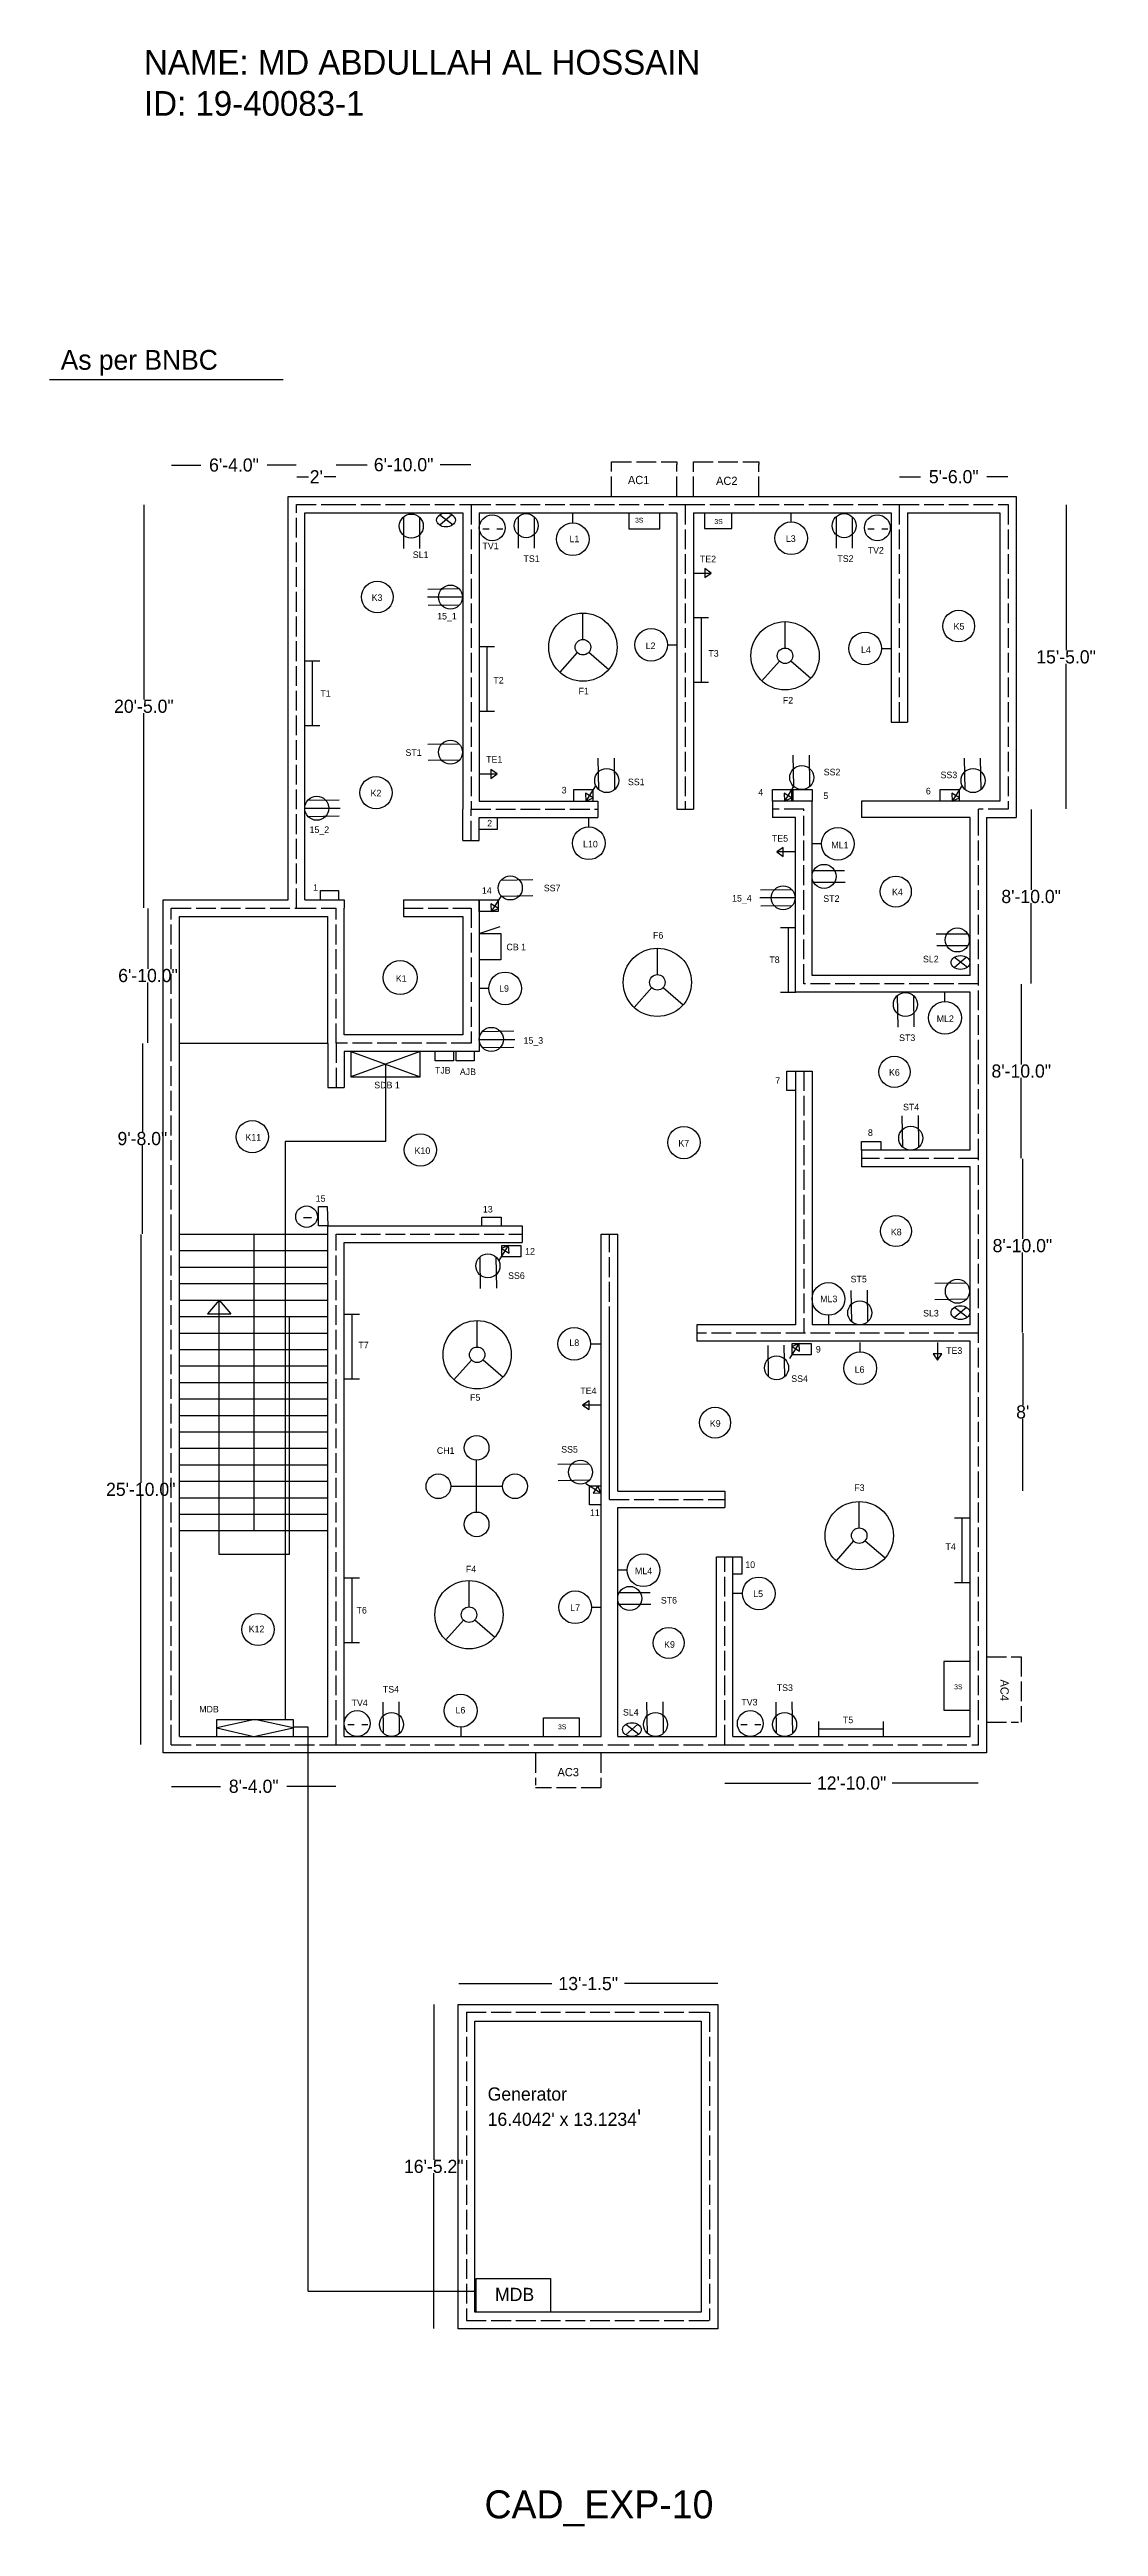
# Model space of a CAD drawing. Header units: inches. Extents: x 833 to 7247, y -1374 to 1597.
# Drawn here: x 5433 to 6070, y 93 to 1597 of the extents above; entities that cross this region are included whole.
import ezdxf

# ---------------------------------------------------------------- set-up
doc = ezdxf.new("R2010")
doc.units = ezdxf.units.IN
doc.header["$MEASUREMENT"] = 0
doc.linetypes.add('ACAD_ISO02W100', pattern=[15, 12, -3])
doc.dimstyles.get("Standard").update_dxf_attribs({"dimtxt": 8, "dimasz": 0.18, "dimexe": 0.18, "dimexo": 0.0625, "dimgap": 0.09, "dimtad": 0, "dimtih": 1, "dimtoh": 1, "dimdec": 1, "dimzin": 0, "dimdsep": 46, "dimlunit": 3, "dimtxsty": 'Standard', "dimcen": 0.09, "dimse1": 1, "dimse2": 1, "dimadec": 0, "dimazin": 0, "dimtfac": 1, "dimtdec": 1, "dimtofl": 0, "dimtmove": 0, "dimatfit": 3, "dimfxl": 1, "dimtolj": 1, "dimtzin": 0, "dimarcsym": 0})

msp = doc.modelspace()

# ---------------------------------------------------------------- texts
at = {"attachment_point": 1}
for s, insert, char_height, width in [('NAME: MD ABDULLAH AL HOSSAIN\\PID: 19-40083-1', (5490.69, 1596.8), 15, 405.9067), ('As per BNBC', (5440.09, 1414.6), 12, 254.9888), ('AC1', (5784.5, 1338.14), 5, 32.7359), ('AC2', (5838.02, 1337.62), 5, 32.7359), ('TV1', (5696.17, 1297.64), 4, 25.2871), ('L1', (5749.04, 1301.87), 4, 9.8), ('L3', (5880.41, 1302.06), 4, 9.8), ('TV2', (5930.06, 1294.97), 4, 25.2871), ('SL1', (5653.87, 1292.26), 4, 21.8938), ('TS1', (5721.1, 1289.88), 4, 9.8), ('TE2', (5828.2, 1289.69), 4, 9.8), ('TS2', (5911.66, 1289.91), 4, 9.8), ('K3', (5628.91, 1266.22), 4, 4.258), ('15_1', (5668.68, 1254.94), 4, 20.4249), ('K5', (5982.23, 1248.76), 4, 4.258), ('L2', (5795.27, 1236.96), 4, 9.8), ('L4', (5926.04, 1234.55), 4, 9.8), ('T3', (5833.35, 1232.34), 4, 9.8), ('T1', (5597.77, 1207.99), 4, 14.43), ('T2', (5702.81, 1216.06), 4, 9.8), ('F1', (5754.54, 1209.45), 4, 9.8), ('F2', (5878.57, 1203.9), 4, 9.8), ('ST1', (5649.45, 1172.15), 4, 11.2976), ('TE1', (5698.4, 1168.01), 4, 9.8), ('SS2', (5903.38, 1160.29), 4, 9.8), ('SS3', (5974.29, 1158.56), 4, 9.8), ('K2', (5628.27, 1147.51), 4, 7.215), ('3', (5744.27, 1149.31), 4, 2.8), ('SS1', (5784.5, 1154.33), 4, 9.8), ('4', (5863.6, 1147.97), 4, 2.8), ('5', (5903.13, 1145.91), 4, 2.8), ('6', (5965.4, 1148.76), 4, 2.8), ('2\\P', (5699.06, 1129.26), 4, 2.8), ('15_2', (5591.2, 1125.29), 4, 14.43), ('L10', (5757.28, 1116.54), 4, 9.8), ('TE5', (5871.93, 1120.03), 4, 9.8), ('ML1', (5908, 1115.93), 4, 9.8), ('1', (5593.38, 1090.18), 4, 6.4686), ('14', (5695.86, 1088.36), 4, 2.8), ('SS7', (5733.42, 1089.87), 4, 9.8), ('15_4', (5847.74, 1083.65), 4, 20.4249), ('ST2', (5903.12, 1083.47), 4, 11.2976), ('K4', (5944.85, 1087.51), 4, 4.258), ('CB 1', (5710.75, 1054.05), 4, 14.8935), ('F6', (5799.74, 1061.15), 4, 9.8), ('T8', (5870.37, 1046.33), 4, 9.8), ('SL2', (5963.62, 1046.72), 4, 21.8938), ('K1', (5643.59, 1034.93), 4, 7.215), ('L9', (5706.29, 1028.88), 4, 9.8), ('ML2', (5971.98, 1010.54), 4, 9.8), ('15_3', (5721.11, 997.32), 4, 20.4249), ('ST3', (5949.15, 998.96), 4, 11.2976), ('TJB', (5667.35, 979.21), 4, 10.268), ('AJB', (5682.45, 978.3), 4, 10.268), ('K6', (5943, 977.91), 4, 4.258), ('SDB 1', (5630.51, 970.23), 4, 32.314), ('7', (5873.96, 972.99), 4, 2.8), ('ST4', (5951.52, 956.87), 4, 11.2976), ('K11', (5552.29, 938.53), 4, 9.8), ('K7', (5815.15, 934.92), 4, 9.8), ('8', (5930.21, 941.32), 4, 2.8), ('K10', (5654.97, 930.38), 4, 9.8), ('15', (5594.91, 901.34), 4, 30.4874), ('13', (5696.46, 894.85), 4, 30.4874), ('K8', (5944.14, 881.01), 4, 9.8), ('12', (5722.09, 869.28), 4, 30.4874), ('SS6', (5711.73, 854.53), 4, 9.8), ('ST5', (5919.73, 852.41), 4, 11.2976), ('ML3', (5901.22, 840.39), 4, 9.8), ('SL3', (5963.71, 831.71), 4, 21.8938), ('T7', (5620.84, 812.35), 4, 9.8), ('L8', (5748.95, 813.77), 4, 9.8), ('9', (5898.58, 809.81), 4, 11.2976), ('L6', (5922.13, 797.52), 4, 9.8), ('TE3', (5977.67, 809.03), 4, 9.8), ('TE4', (5755.58, 784.59), 4, 9.8), ('SS4', (5883.66, 791.97), 4, 9.8), ('F5', (5688.65, 780.54), 4, 7), ('K9', (5834.24, 764.74), 4, 9.8), ('CH1', (5668.49, 748.3), 4, 30.0337), ('SS5', (5743.99, 749.03), 4, 9.8), ('F3', (5921.91, 725.75), 4, 9.8), ('11', (5761.47, 710.62), 4, 30.4874), ('10', (5855.75, 678.98), 4, 11.2976), ('T4', (5977.3, 689.99), 4, 9.8), ('F4', (5686.12, 676.32), 4, 9.8), ('ML4', (5788.8, 675.24), 4, 9.8), ('T6', (5619.75, 651.31), 4, 9.8), ('L7', (5749.45, 652.87), 4, 9.8), ('ST6', (5804.46, 657.38), 4, 11.2976), ('L5', (5860.57, 661.33), 4, 9.8), ('K12', (5554.24, 639.97), 4, 30.4874), ('K9', (5806.47, 630.54), 4, 9.8), ('TS4', (5635.71, 603.37), 4, 9.8), ('TS3', (5874.85, 604.31), 4, 11.2976), ('MDB', (5524.21, 591.28), 4, 30.4874), ('TV4', (5616.71, 595.11), 4, 9.8), ('L6', (5679.83, 590.66), 4, 9.8), ('SL4', (5781.49, 589.39), 4, 11.2976), ('TV3', (5853.37, 595.52), 4, 11.2976), ('T5', (5915.03, 584.75), 4, 9.8), ('AC3', (5741.74, 553.53), 5, 32.1863), ("{\\H0.8x;Generator\\P16.4042' x 13.1234}'", (5699.32, 359.58), 10, 793.4022), ('MDB', (5703.8, 237.9), 8, 793.4022), ('CAD_EXP-10', (5697.42, 114.91), 17, 258.6631)]:
    msp.add_mtext(s, dxfattribs=dict(at, insert=insert, char_height=char_height, width=width))
at = {"color": 3, "char_height": 3, "width": 11.9887, "attachment_point": 1}
for insert in [(5788.83, 1312.72), (5836.99, 1311.93), (5982.56, 604.35), (5742.08, 580.05)]:
    msp.add_mtext('{\\C256;3S}', dxfattribs=dict(at, insert=insert))
at = {"insert": (6015.67, 607.28), "char_height": 5, "width": 32.1863, "attachment_point": 1, "rotation": 270}
msp.add_mtext('AC4', dxfattribs=at)

# ---------------------------------------------------------------- blocks, each defined once
blk = doc.blocks.new('*D57')
at = {"color": 0, "lineweight": -2}
for p, q in [((5681.8, 422.6), (5738.3, 422.6)), ((5839, 422.6), (5782.5, 422.6))]:
    blk.add_line(p, q, dxfattribs=at)
at = {"color": 0}
for points in [[(5681.8, 422.6), (5681.8, 422.6), (5681.6, 422.6)], [(5839, 422.6), (5839, 422.6), (5839.2, 422.6)]]:
    blk.add_solid(points, dxfattribs=at)
at = {"layer": 'Defpoints', "color": 0}
for p in [(5839.2, 422.6), (5681.6, 410.2), (5839.2, 410.2)]:
    blk.add_point(p, dxfattribs=at)
at = {"color": 0, "insert": (5760.4, 422.6), "char_height": 8, "attachment_point": 5}
blk.add_mtext('\\A1;13\'-1.5"', dxfattribs=at)
blk = doc.blocks.new('*D58')
at = {"color": 0, "lineweight": -2}
for p, q in [((5666.6, 410), (5666.6, 315.7)), ((5666.6, 213.2), (5666.6, 307.5))]:
    blk.add_line(p, q, dxfattribs=at)
at = {"color": 0}
for points in [[(5666.6, 410), (5666.6, 410), (5666.6, 410.2)], [(5666.6, 213.2), (5666.6, 213.2), (5666.6, 213)]]:
    blk.add_solid(points, dxfattribs=at)
at = {"layer": 'Defpoints', "color": 0}
for p in [(5681.6, 410.2), (5666.6, 213), (5681.6, 213)]:
    blk.add_point(p, dxfattribs=at)
at = {"color": 0, "insert": (5666.6, 311.6), "char_height": 8, "attachment_point": 5}
blk.add_mtext('\\A1;16\'-5.2"', dxfattribs=at)
blk = doc.blocks.new('*D59')
at = {"color": 0, "lineweight": -2}
for p, q in [((5507.4, 542.4), (5537.2, 542.4)), ((5607.1, 542.4), (5577.4, 542.4))]:
    blk.add_line(p, q, dxfattribs=at)
at = {"color": 0}
for points in [[(5507.4, 542.4), (5507.4, 542.4), (5507.3, 542.4)], [(5607.1, 542.4), (5607.1, 542.4), (5607.3, 542.4)]]:
    blk.add_solid(points, dxfattribs=at)
at = {"layer": 'Defpoints', "color": 0}
for p in [(5507.3, 567.7), (5607.3, 567.7), (5607.3, 542.4)]:
    blk.add_point(p, dxfattribs=at)
at = {"color": 0, "insert": (5557.3, 542.4), "char_height": 8, "attachment_point": 5}
blk.add_mtext('\\A1;8\'-4.0"', dxfattribs=at)
blk = doc.blocks.new('*D60')
at = {"color": 0, "lineweight": -2}
for p, q in [((5843.4, 544.4), (5895.5, 544.4)), ((5997.1, 544.4), (5945, 544.4))]:
    blk.add_line(p, q, dxfattribs=at)
at = {"color": 0}
for points in [[(5843.4, 544.5), (5843.4, 544.4), (5843.3, 544.4)], [(5997.1, 544.5), (5997.1, 544.4), (5997.3, 544.4)]]:
    blk.add_solid(points, dxfattribs=at)
at = {"layer": 'Defpoints', "color": 0}
for p in [(5843.3, 567.7), (5997.3, 567.7), (5997.3, 544.4)]:
    blk.add_point(p, dxfattribs=at)
at = {"color": 0, "insert": (5920.3, 544.4), "char_height": 8, "attachment_point": 5}
blk.add_mtext('\\A1;12\'-10.0"', dxfattribs=at)
blk = doc.blocks.new('*D61')
at = {"color": 0, "lineweight": -2}
for p, q in [((6024.2, 817.5), (6024.2, 773.8)), ((6024.2, 721.9), (6024.2, 765.6))]:
    blk.add_line(p, q, dxfattribs=at)
at = {"color": 0}
for points in [[(6024.2, 817.5), (6024.2, 817.5), (6024.2, 817.7)], [(6024.2, 721.9), (6024.2, 721.9), (6024.2, 721.7)]]:
    blk.add_solid(points, dxfattribs=at)
at = {"layer": 'Defpoints', "color": 0}
for p in [(5997.3, 817.7), (6024.2, 817.7), (5997.3, 721.7)]:
    blk.add_point(p, dxfattribs=at)
at = {"color": 0, "insert": (6024.2, 769.7), "char_height": 8, "attachment_point": 5}
blk.add_mtext("\\A1;8'", dxfattribs=at)
blk = doc.blocks.new('*D62')
at = {"color": 0, "lineweight": -2}
for p, q in [((6024, 923.5), (6024, 874.8)), ((6024, 817.9), (6024, 866.6))]:
    blk.add_line(p, q, dxfattribs=at)
at = {"color": 0}
for points in [[(6024, 923.5), (6024, 923.5), (6024, 923.7)], [(6024, 817.9), (6024, 817.9), (6024, 817.7)]]:
    blk.add_solid(points, dxfattribs=at)
at = {"layer": 'Defpoints', "color": 0}
for p in [(5997.3, 923.7), (6024, 923.7), (5997.3, 817.7)]:
    blk.add_point(p, dxfattribs=at)
at = {"color": 0, "insert": (6024, 870.7), "char_height": 8, "attachment_point": 5}
blk.add_mtext('\\A1;8\'-10.0"', dxfattribs=at)
blk = doc.blocks.new('*D63')
at = {"color": 0, "lineweight": -2}
for p, q in [((6023.3, 1029.5), (6023.3, 980.8)), ((6023.3, 923.9), (6023.3, 972.6))]:
    blk.add_line(p, q, dxfattribs=at)
at = {"color": 0}
for points in [[(6023.3, 1029.5), (6023.4, 1029.5), (6023.3, 1029.7)], [(6023.3, 923.9), (6023.4, 923.9), (6023.3, 923.7)]]:
    blk.add_solid(points, dxfattribs=at)
at = {"layer": 'Defpoints', "color": 0}
for p in [(5997.3, 1029.7), (6023.3, 1029.7), (5997.3, 923.7)]:
    blk.add_point(p, dxfattribs=at)
at = {"color": 0, "insert": (6023.3, 976.7), "char_height": 8, "attachment_point": 5}
blk.add_mtext('\\A1;8\'-10.0"', dxfattribs=at)
blk = doc.blocks.new('*D64')
at = {"color": 0, "lineweight": -2}
for p, q in [((6029.3, 1135.5), (6029.3, 1086.8)), ((6029.3, 1029.9), (6029.3, 1078.6))]:
    blk.add_line(p, q, dxfattribs=at)
at = {"color": 0}
for points in [[(6029.3, 1135.5), (6029.4, 1135.5), (6029.3, 1135.7)], [(6029.3, 1029.9), (6029.4, 1029.9), (6029.3, 1029.7)]]:
    blk.add_solid(points, dxfattribs=at)
at = {"layer": 'Defpoints', "color": 0}
for p in [(5997.3, 1135.7), (6029.3, 1135.7), (5997.3, 1029.7)]:
    blk.add_point(p, dxfattribs=at)
at = {"color": 0, "insert": (6029.3, 1082.7), "char_height": 8, "attachment_point": 5}
blk.add_mtext('\\A1;8\'-10.0"', dxfattribs=at)
blk = doc.blocks.new('*D65')
at = {"color": 0, "lineweight": -2}
for p, q in [((5949.4, 1337.6), (5962.2, 1337.6)), ((6015.1, 1337.6), (6002.4, 1337.6))]:
    blk.add_line(p, q, dxfattribs=at)
at = {"color": 0}
for points in [[(5949.4, 1337.6), (5949.4, 1337.5), (5949.3, 1337.6)], [(6015.1, 1337.6), (6015.1, 1337.5), (6015.3, 1337.6)]]:
    blk.add_solid(points, dxfattribs=at)
at = {"layer": 'Defpoints', "color": 0}
for p in [(5949.3, 1337.6), (5949.3, 1320.7), (6015.3, 1320.7)]:
    blk.add_point(p, dxfattribs=at)
at = {"color": 0, "insert": (5982.3, 1337.6), "char_height": 8, "attachment_point": 5}
blk.add_mtext('\\A1;5\'-6.0"', dxfattribs=at)
blk = doc.blocks.new('*D66')
at = {"color": 0, "lineweight": -2}
for p, q in [((5607.4, 1344.9), (5626.2, 1344.9)), ((5689.1, 1344.9), (5670.4, 1344.9))]:
    blk.add_line(p, q, dxfattribs=at)
at = {"color": 0}
for points in [[(5607.4, 1344.9), (5607.4, 1344.9), (5607.3, 1344.9)], [(5689.1, 1344.9), (5689.1, 1344.9), (5689.3, 1344.9)]]:
    blk.add_solid(points, dxfattribs=at)
at = {"layer": 'Defpoints', "color": 0}
for p in [(5607.3, 1344.9), (5607.3, 1320.7), (5689.3, 1320.7)]:
    blk.add_point(p, dxfattribs=at)
at = {"color": 0, "insert": (5648.3, 1344.9), "char_height": 8, "attachment_point": 5}
blk.add_mtext('\\A1;6\'-10.0"', dxfattribs=at)
blk = doc.blocks.new('*D67')
at = {"color": 0, "lineweight": -2}
for p, q in [((5583.4, 1337.6), (5590.5, 1337.6)), ((5607.1, 1337.6), (5600, 1337.6))]:
    blk.add_line(p, q, dxfattribs=at)
at = {"color": 0}
for points in [[(5583.4, 1337.6), (5583.4, 1337.6), (5583.3, 1337.6)], [(5607.1, 1337.6), (5607.1, 1337.6), (5607.3, 1337.6)]]:
    blk.add_solid(points, dxfattribs=at)
at = {"layer": 'Defpoints', "color": 0}
for p in [(5607.3, 1337.6), (5583.3, 1320.7), (5607.3, 1320.7)]:
    blk.add_point(p, dxfattribs=at)
at = {"color": 0, "insert": (5595.3, 1337.6), "char_height": 8, "attachment_point": 5}
blk.add_mtext("\\A1;2'", dxfattribs=at)
blk = doc.blocks.new('*D68')
at = {"color": 0, "lineweight": -2}
for p, q in [((5507.4, 1344.7), (5525.2, 1344.7)), ((5583.1, 1344.7), (5565.4, 1344.7))]:
    blk.add_line(p, q, dxfattribs=at)
at = {"color": 0}
for points in [[(5507.4, 1344.7), (5507.4, 1344.6), (5507.3, 1344.7)], [(5583.1, 1344.7), (5583.1, 1344.6), (5583.3, 1344.7)]]:
    blk.add_solid(points, dxfattribs=at)
at = {"layer": 'Defpoints', "color": 0}
for p in [(5507.3, 1344.7), (5507.3, 1075.7), (5583.3, 1075.7)]:
    blk.add_point(p, dxfattribs=at)
at = {"color": 0, "insert": (5545.3, 1344.7), "char_height": 8, "attachment_point": 5}
blk.add_mtext('\\A1;6\'-4.0"', dxfattribs=at)
blk = doc.blocks.new('*D54')
at = {"color": 0, "lineweight": -2}
for p, q in [((5490.6, 1320.5), (5490.6, 1202.3)), ((5490.6, 1075.9), (5490.6, 1194.1))]:
    blk.add_line(p, q, dxfattribs=at)
at = {"color": 0}
for points in [[(5490.6, 1320.5), (5490.6, 1320.5), (5490.6, 1320.7)], [(5490.6, 1075.9), (5490.6, 1075.9), (5490.6, 1075.7)]]:
    blk.add_solid(points, dxfattribs=at)
at = {"layer": 'Defpoints', "color": 0}
for p in [(5583.3, 1320.7), (5490.6, 1075.7), (5583.3, 1075.7)]:
    blk.add_point(p, dxfattribs=at)
at = {"color": 0, "insert": (5490.6, 1198.2), "char_height": 8, "attachment_point": 5}
blk.add_mtext('\\A1;20\'-5.0"', dxfattribs=at)
blk = doc.blocks.new('*D69')
at = {"color": 0, "lineweight": -2}
for p, q in [((5489.7, 993.5), (5489.7, 939.8)), ((5489.7, 877.9), (5489.7, 931.6))]:
    blk.add_line(p, q, dxfattribs=at)
at = {"color": 0}
for points in [[(5489.7, 993.5), (5489.8, 993.5), (5489.7, 993.7)], [(5489.7, 877.9), (5489.8, 877.9), (5489.7, 877.7)]]:
    blk.add_solid(points, dxfattribs=at)
at = {"layer": 'Defpoints', "color": 0}
for p in [(5507.3, 993.7), (5489.7, 877.7), (5507.3, 877.7)]:
    blk.add_point(p, dxfattribs=at)
at = {"color": 0, "insert": (5489.7, 935.7), "char_height": 8, "attachment_point": 5}
blk.add_mtext('\\A1;9\'-8.0"', dxfattribs=at)
blk = doc.blocks.new('*D55')
at = {"color": 0, "lineweight": -2}
for p, q in [((5488.7, 877.5), (5488.7, 726.8)), ((5488.7, 567.9), (5488.7, 718.6))]:
    blk.add_line(p, q, dxfattribs=at)
at = {"color": 0}
for points in [[(5488.6, 877.5), (5488.7, 877.5), (5488.7, 877.7)], [(5488.6, 567.9), (5488.7, 567.9), (5488.7, 567.7)]]:
    blk.add_solid(points, dxfattribs=at)
at = {"layer": 'Defpoints', "color": 0}
for p in [(5507.3, 877.7), (5488.7, 567.7), (5507.3, 567.7)]:
    blk.add_point(p, dxfattribs=at)
at = {"color": 0, "insert": (5488.7, 722.7), "char_height": 8, "attachment_point": 5}
blk.add_mtext('\\A1;25\'-10.0"', dxfattribs=at)
blk = doc.blocks.new('*D56')
at = {"color": 0, "lineweight": -2}
for p, q in [((5493.1, 1075.5), (5493.1, 1038.8)), ((5493.1, 993.9), (5493.1, 1030.6))]:
    blk.add_line(p, q, dxfattribs=at)
at = {"color": 0}
for points in [[(5493.1, 1075.5), (5493.2, 1075.5), (5493.1, 1075.7)], [(5493.1, 993.9), (5493.2, 993.9), (5493.1, 993.7)]]:
    blk.add_solid(points, dxfattribs=at)
at = {"layer": 'Defpoints', "color": 0}
for p in [(5507.3, 1075.7), (5493.1, 993.7), (5507.3, 993.7)]:
    blk.add_point(p, dxfattribs=at)
at = {"color": 0, "insert": (5493.1, 1034.7), "char_height": 8, "attachment_point": 5}
blk.add_mtext('\\A1;6\'-10.0"', dxfattribs=at)
blk = doc.blocks.new('*D70')
at = {"color": 0, "lineweight": -2}
for p, q in [((6050.5, 1320.5), (6050.5, 1232.3)), ((6050.5, 1135.9), (6050.5, 1224.1))]:
    blk.add_line(p, q, dxfattribs=at)
at = {"color": 0}
for points in [[(6050.5, 1320.5), (6050.6, 1320.5), (6050.5, 1320.7)], [(6050.5, 1135.9), (6050.6, 1135.9), (6050.5, 1135.7)]]:
    blk.add_solid(points, dxfattribs=at)
at = {"layer": 'Defpoints', "color": 0}
for p in [(6015.3, 1320.7), (6015.3, 1135.7), (6050.5, 1135.7)]:
    blk.add_point(p, dxfattribs=at)
at = {"color": 0, "insert": (6050.5, 1228.2), "char_height": 8, "attachment_point": 5}
blk.add_mtext('\\A1;15\'-5.0"', dxfattribs=at)

# ---------------------------------------------------------------- dimensions: what is measured, and where the dimension line sits
for base, p1, p2, picture, middle in [((5507.27, 1344.68), (5583.27, 1075.68), (5507.27, 1075.68), '*D68', (5545.27, 1344.68)), ((5607.27, 1337.6), (5583.27, 1320.68), (5607.27, 1320.68), '*D67', (5595.27, 1337.6)), ((5607.27, 1344.91), (5689.27, 1320.68), (5607.27, 1320.68), '*D66', (5648.27, 1344.91)), ((5949.27, 1337.57), (6015.27, 1320.68), (5949.27, 1320.68), '*D65', (5982.27, 1337.57)), ((5607.27, 542.41), (5507.27, 567.68), (5607.27, 567.68), '*D59', (5557.27, 542.41)), ((5997.27, 544.43), (5843.27, 567.68), (5997.27, 567.68), '*D60', (5920.27, 544.43))]:
    dim = msp.add_linear_dim(base=base, p1=p1, p2=p2, dimstyle='Standard')
    dim.commit()
    dim.dimension.update_dxf_attribs({"geometry": picture, "text_midpoint": middle})
for base, p1, p2, picture, middle in [((5490.59, 1075.68), (5583.27, 1320.68), (5583.27, 1075.68), '*D54', (5490.59, 1198.18)), ((6050.54, 1135.68), (6015.27, 1320.68), (6015.27, 1135.68), '*D70', (6050.54, 1228.18)), ((6029.32, 1135.68), (5997.27, 1029.68), (5997.27, 1135.68), '*D64', (6029.32, 1082.68)), ((5493.12, 993.68), (5507.27, 1075.68), (5507.27, 993.68), '*D56', (5493.12, 1034.68)), ((6023.32, 1029.68), (5997.27, 923.68), (5997.27, 1029.68), '*D63', (6023.32, 976.68)), ((5489.72, 877.68), (5507.27, 993.68), (5507.27, 877.68), '*D69', (5489.72, 935.68)), ((6023.99, 923.68), (5997.27, 817.68), (5997.27, 923.68), '*D62', (6023.99, 870.68)), ((5488.66, 567.68), (5507.27, 877.68), (5507.27, 567.68), '*D55', (5488.66, 722.68)), ((6024.2, 817.68), (5997.27, 721.68), (5997.27, 817.68), '*D61', (6024.2, 769.68))]:
    dim = msp.add_linear_dim(base=base, p1=p1, p2=p2, angle=90, dimstyle='Standard')
    dim.commit()
    dim.dimension.update_dxf_attribs({"geometry": picture, "text_midpoint": middle})
at = {"color": 7}
dim = msp.add_linear_dim(base=(5839.18, 422.6), p1=(5681.65, 410.22), p2=(5839.18, 410.22), dimstyle='Standard', dxfattribs=at)
dim.commit()
dim.dimension.update_dxf_attribs({"geometry": '*D57', "text_midpoint": (5760.41, 422.6)})
dim = msp.add_linear_dim(base=(5666.6, 213.04), p1=(5681.65, 410.22), p2=(5681.65, 213.04), angle=90, dimstyle='Standard', dxfattribs=at)
dim.commit()
dim.dimension.update_dxf_attribs({"geometry": '*D58', "text_midpoint": (5666.6, 311.63)})

# ---------------------------------------------------------------- linework, layer by layer
at = {"color": 7}
for p, q in [((5433.33, 1396.67), (5575.27, 1396.67)), ((5681.49, 409.88), (5838.98, 409.88)), ((5681.49, 213.03), (5681.49, 409.88)), ((5838.98, 409.88), (5838.98, 213.03)), ((5691.49, 399.88), (5828.98, 399.88)), ((5691.49, 223.03), (5691.49, 399.88)), ((5828.98, 399.88), (5828.98, 223.03)), ((5838.98, 213.03), (5681.49, 213.03)), ((5828.98, 223.03), (5691.49, 223.03))]:
    msp.add_line(p, q, dxfattribs=at)
at = {"linetype": 'ACAD_ISO02W100'}
for p, q in [((5774.61, 1325.71), (5774.61, 1346.77)), ((5774.61, 1346.77), (5814.27, 1346.77)), ((5814.27, 1325.71), (5814.27, 1345.09)), ((5824.27, 1325.68), (5824.27, 1346.74)), ((5824.27, 1346.74), (5863.93, 1346.74)), ((5863.93, 1325.68), (5863.93, 1345.06)), ((5583.27, 1075.68), (5583.27, 1320.68)), ((5583.27, 1320.68), (5607.27, 1320.68)), ((5607.27, 1320.68), (5689.27, 1320.68)), ((5689.27, 1320.68), (5819.27, 1320.68)), ((5689.27, 1320.68), (5689.27, 1135.68)), ((5819.27, 1320.68), (5949.27, 1320.68)), ((5819.27, 1320.68), (5819.27, 1135.68)), ((5949.27, 1320.68), (6015.27, 1320.68)), ((5949.27, 1320.68), (5949.27, 1188.68)), ((6015.27, 1320.68), (6015.27, 1135.68)), ((5689.27, 1135.68), (5766.27, 1135.68)), ((5689.27, 1116.68), (5689.27, 1135.68)), ((5891.27, 1135.68), (5872.27, 1135.68)), ((5891.27, 1029.68), (5891.27, 1135.68)), ((6015.27, 1135.68), (5997.27, 1135.68)), ((5997.27, 1029.68), (5997.27, 1130.68)), ((5507.27, 993.68), (5507.27, 1075.68)), ((5507.27, 1075.68), (5583.27, 1075.68)), ((5583.27, 1075.68), (5607.27, 1075.68)), ((5607.27, 993.68), (5607.27, 1070.68)), ((5648.27, 1075.68), (5689.27, 1075.68)), ((5689.27, 1075.68), (5689.27, 993.68)), ((5997.27, 1029.68), (5891.27, 1029.68)), ((5997.27, 923.68), (5997.27, 1029.68)), ((5507.27, 877.68), (5507.27, 993.68)), ((5689.27, 993.68), (5607.27, 993.68)), ((5607.27, 993.68), (5607.27, 966.68)), ((5891.27, 976.68), (5891.27, 817.68)), ((5997.27, 923.68), (5926.27, 923.68)), ((5997.27, 817.68), (5997.27, 923.68)), ((5507.27, 567.68), (5507.27, 877.68)), ((5607.27, 567.68), (5607.27, 877.68)), ((5607.27, 877.68), (5720.27, 877.68)), ((5773.27, 716.68), (5773.27, 877.68)), ((5997.27, 817.68), (5826.27, 817.68)), ((5997.27, 721.68), (5997.27, 817.68)), ((5773.27, 716.68), (5843.27, 716.68)), ((5997.27, 567.68), (5997.27, 721.68)), ((5843.27, 567.68), (5843.27, 681.68)), ((6002.27, 621.05), (6023.32, 621.05)), ((6023.32, 621.05), (6023.32, 581.38)), ((6002.27, 581.39), (6021.64, 581.39)), ((5507.27, 567.68), (5607.27, 567.68)), ((5607.27, 567.68), (5773.27, 567.68)), ((5728.39, 562.52), (5728.39, 543.15)), ((5768.05, 562.52), (5768.05, 541.47)), ((5773.27, 567.68), (5843.27, 567.68)), ((5843.27, 567.68), (5997.27, 567.68)), ((5768.05, 541.47), (5728.39, 541.47)), ((5686.52, 405.34), (5833.93, 405.34)), ((5686.52, 405.34), (5686.52, 218.03)), ((5833.93, 405.34), (5833.93, 218.03)), ((5686.52, 218.03), (5833.93, 218.03))]:
    msp.add_line(p, q, dxfattribs=at)
for p, q in [((5814.27, 1346.77), (5814.27, 1345.09)), ((5863.93, 1346.74), (5863.93, 1345.06)), ((5578.27, 1320.71), (5578.27, 1325.71)), ((5578.27, 1325.71), (6015.27, 1325.71)), ((5819.27, 1325.68), (5949.27, 1325.68)), ((6015.27, 1325.71), (6020.27, 1325.71)), ((6020.27, 1325.71), (6020.27, 1135.62)), ((5578.27, 1080.68), (5578.27, 1320.71)), ((5588.27, 1080.68), (5588.27, 1315.68)), ((5588.27, 1315.68), (5607.27, 1315.68)), ((5607.27, 1315.68), (5684.27, 1315.68)), ((5648.14, 1313.12), (5648.14, 1294.07)), ((5657.92, 1313.06), (5657.92, 1294)), ((5677.67, 1314.55), (5670.29, 1308.17)), ((5670.38, 1314.56), (5678.25, 1308.54)), ((5684.27, 1315.68), (5684.27, 1135.68)), ((5694.27, 1315.68), (5814.27, 1315.68)), ((5694.27, 1315.68), (5694.27, 1140.68)), ((5717.87, 1313.35), (5717.87, 1294.3)), ((5727.65, 1313.28), (5727.65, 1294.23)), ((5751, 1309.57), (5751, 1315.3)), ((5785.03, 1315.68), (5785.03, 1305.91)), ((5803.82, 1305.91), (5803.82, 1315.68)), ((5814.27, 1315.68), (5814.27, 1135.68)), ((5824.27, 1315.68), (5944.27, 1315.68)), ((5824.27, 1315.68), (5824.27, 1135.68)), ((5830.99, 1315.68), (5830.99, 1306.12)), ((5847.55, 1306.15), (5847.55, 1315.68)), ((5883.66, 1310.19), (5883.66, 1315.92)), ((5910.92, 1313.35), (5910.92, 1294.3)), ((5920.71, 1313.28), (5920.71, 1294.23)), ((5944.27, 1315.68), (5944.27, 1188.68)), ((5954.27, 1315.68), (6010.27, 1315.68)), ((5954.27, 1315.68), (5954.27, 1188.68)), ((6010.27, 1315.68), (6010.27, 1140.68)), ((5696.41, 1305.98), (5700.19, 1305.98)), ((5704.87, 1305.98), (5708.54, 1305.98)), ((5785.03, 1305.91), (5803.82, 1305.91)), ((5830.99, 1306.12), (5847.55, 1306.15)), ((5930.23, 1305.98), (5934.01, 1305.98)), ((5938.69, 1305.98), (5942.36, 1305.98)), ((5751, 1289.71), (5751, 1289.71)), ((5751, 1289.71), (5751, 1289.71)), ((5824.27, 1279.15), (5835.08, 1279.15)), ((5835.08, 1279.15), (5831.19, 1281.84)), ((5831.19, 1281.84), (5831.19, 1276.47)), ((5831.19, 1276.47), (5835.08, 1279.15)), ((5883.66, 1290.32), (5883.66, 1290.32)), ((5883.66, 1290.32), (5883.66, 1290.32)), ((5684.05, 1264.55), (5662.86, 1264.55)), ((5682.12, 1269.49), (5663.07, 1269.19)), ((5682.21, 1259.7), (5663.16, 1259.4)), ((5757.17, 1238.84), (5757.17, 1254.86)), ((5824.27, 1252.15), (5833.45, 1252.15)), ((5828.86, 1252.15), (5828.86, 1212.89)), ((5879.88, 1233.6), (5879.88, 1249.62)), ((5694.27, 1234.55), (5703.45, 1234.55)), ((5698.86, 1234.55), (5698.86, 1195.29)), ((5698.86, 1234.55), (5698.86, 1195.29)), ((5808.58, 1235.54), (5814.31, 1235.54)), ((5938.48, 1233.34), (5944.21, 1233.34)), ((5588.27, 1225.83), (5597.45, 1225.83)), ((5592.86, 1225.83), (5592.86, 1186.57)), ((5753.73, 1230.9), (5743.09, 1218.91)), ((5760.74, 1231.04), (5772.86, 1220.57)), ((5876.44, 1225.67), (5865.79, 1213.67)), ((5883.44, 1225.81), (5895.56, 1215.33)), ((5824.27, 1212.89), (5833.45, 1212.89)), ((5694.27, 1195.29), (5703.45, 1195.29)), ((5944.27, 1188.68), (5954.27, 1188.68)), ((5588.27, 1186.57), (5597.45, 1186.57)), ((5682.12, 1175.31), (5663.07, 1175.01)), ((5682.21, 1165.52), (5663.16, 1165.22)), ((5705.08, 1157.16), (5701.19, 1159.85)), ((5701.19, 1159.85), (5701.19, 1154.48)), ((5766.76, 1147.66), (5766.45, 1166.71)), ((5776.55, 1147.74), (5776.24, 1166.8)), ((5885.17, 1149.48), (5884.87, 1168.54)), ((5894.96, 1149.57), (5894.66, 1168.62)), ((5989.16, 1147.66), (5988.86, 1166.71)), ((5998.95, 1147.74), (5998.65, 1166.8)), ((5694.27, 1157.16), (5705.08, 1157.16)), ((5701.19, 1154.48), (5705.08, 1157.16)), ((5751.73, 1140.68), (5751.73, 1147.65)), ((5751.73, 1147.65), (5763.25, 1147.65)), ((5763.36, 1142.57), (5758.81, 1145.4)), ((5758.81, 1145.4), (5759.03, 1140.68)), ((5764.74, 1149.87), (5759.03, 1140.68)), ((5763.25, 1147.65), (5763.25, 1140.68)), ((5872.27, 1140.68), (5872.27, 1147.65)), ((5872.27, 1147.65), (5883.78, 1147.65)), ((5883.89, 1142.57), (5879.34, 1145.4)), ((5879.34, 1145.4), (5879.56, 1140.68)), ((5885.27, 1149.87), (5879.56, 1140.68)), ((5883.78, 1147.65), (5883.78, 1140.68)), ((5884.79, 1140.68), (5884.79, 1147.65)), ((5884.79, 1147.65), (5896.3, 1147.65)), ((5896.3, 1147.65), (5896.3, 1140.68)), ((5974.14, 1140.68), (5974.14, 1147.65)), ((5974.14, 1147.65), (5985.65, 1147.65)), ((5985.77, 1142.57), (5981.21, 1145.4)), ((5981.21, 1145.4), (5981.43, 1140.68)), ((5987.14, 1149.87), (5981.43, 1140.68)), ((5985.65, 1147.65), (5985.65, 1140.68)), ((5588.27, 1136.31), (5609.77, 1136.31)), ((5590.1, 1141.16), (5609.16, 1141.47)), ((5590.19, 1131.37), (5609.24, 1131.68)), ((5684.27, 1116.68), (5684.27, 1135.68)), ((5694.27, 1140.68), (5766.27, 1140.68)), ((5694.27, 1130.68), (5766.27, 1130.68)), ((5694.27, 1116.68), (5694.27, 1130.68)), ((5705.3, 1123.68), (5705.3, 1130.68)), ((5759.03, 1140.68), (5763.36, 1142.57)), ((5760.73, 1124.98), (5760.73, 1130.71)), ((5766.27, 1140.68), (5766.27, 1130.68)), ((5814.27, 1135.68), (5824.27, 1135.68)), ((5896.27, 1140.68), (5872.27, 1140.68)), ((5872.27, 1140.68), (5872.27, 1130.68)), ((5886.27, 1130.68), (5872.27, 1130.68)), ((5879.56, 1140.68), (5883.89, 1142.57)), ((5886.27, 1024.68), (5886.27, 1130.68)), ((5896.27, 1034.68), (5896.27, 1140.68)), ((5997.27, 1140.68), (5926.27, 1140.68)), ((5926.27, 1140.68), (5926.27, 1130.68)), ((5992.27, 1130.68), (5926.27, 1130.68)), ((5992.27, 1130.68), (5926.27, 1130.68)), ((5992.27, 1130.68), (5926.27, 1130.68)), ((5981.43, 1140.68), (5985.77, 1142.57)), ((5992.27, 1034.68), (5992.27, 1130.68)), ((6010.27, 1140.68), (5997.27, 1140.68)), ((5997.27, 1130.68), (5997.27, 1135.68)), ((6002.27, 1130.62), (6002.27, 567.68)), ((6002.27, 1130.62), (6020.27, 1130.62)), ((6020.27, 1135.62), (6020.27, 1130.62)), ((5684.27, 1116.68), (5694.27, 1116.68)), ((5694.27, 1123.68), (5705.3, 1123.68)), ((5902, 1114.69), (5896.27, 1114.69)), ((5902, 1114.69), (5902, 1114.69)), ((5902, 1114.69), (5902, 1114.69)), ((5878.8, 1112.46), (5874.91, 1109.78)), ((5885.72, 1109.78), (5874.91, 1109.78)), ((5874.91, 1109.78), (5878.8, 1107.1)), ((5878.8, 1107.1), (5878.8, 1112.46)), ((5916.04, 1098.3), (5896.98, 1098.3)), ((5597.77, 1080.68), (5597.77, 1086.41)), ((5597.77, 1086.41), (5608.81, 1086.41)), ((5608.81, 1086.41), (5608.81, 1080.68)), ((5707.62, 1092.75), (5726.67, 1093.06)), ((5707.71, 1082.96), (5726.76, 1083.27)), ((5884.12, 1086.87), (5865.07, 1086.56)), ((5916.4, 1091.18), (5897.34, 1091.18)), ((5502.27, 1075.68), (5502.27, 1080.68)), ((5502.27, 1080.68), (5578.27, 1080.68)), ((5502.27, 567.68), (5502.27, 1075.68)), ((5512.27, 993.68), (5512.27, 1070.68)), ((5512.27, 1070.68), (5583.27, 1070.68)), ((5583.27, 1070.68), (5602.27, 1070.68)), ((5588.27, 1080.68), (5607.27, 1080.68)), ((5602.27, 993.68), (5602.27, 1070.68)), ((5607.27, 1080.68), (5612.27, 1080.68)), ((5607.27, 1070.68), (5607.27, 1075.68)), ((5612.27, 1080.68), (5612.27, 1075.68)), ((5612.27, 998.68), (5612.27, 1075.68)), ((5648.27, 1080.68), (5694.27, 1080.68)), ((5648.27, 1080.68), (5648.27, 1070.68)), ((5648.27, 1070.68), (5684.27, 1070.68)), ((5684.27, 1070.68), (5684.27, 998.68)), ((5694.27, 1080.68), (5694.27, 988.68)), ((5694.27, 1073.65), (5694.27, 1080.61)), ((5694.27, 1080.61), (5705.78, 1080.61)), ((5705.78, 1073.65), (5694.27, 1073.65)), ((5705.89, 1075.53), (5701.34, 1078.36)), ((5701.34, 1078.36), (5701.56, 1073.65)), ((5707.27, 1082.83), (5701.56, 1073.65)), ((5701.56, 1073.65), (5705.89, 1075.53)), ((5705.78, 1080.61), (5705.78, 1073.65)), ((5886.05, 1081.93), (5864.54, 1081.93)), ((5884.21, 1077.08), (5865.15, 1076.77)), ((5694.27, 1060.24), (5706.92, 1064.55)), ((5694.27, 1060.24), (5707.36, 1060.24)), ((5707.36, 1060.24), (5707.36, 1044.29)), ((5877.17, 1063.94), (5886.35, 1063.94)), ((5881.76, 1063.94), (5881.76, 1024.68)), ((5971.64, 1060.13), (5990.7, 1060.13)), ((5972, 1053.01), (5991.06, 1053.01)), ((5707.36, 1044.29), (5694.27, 1044.29)), ((5783.42, 1039.04), (5783.42, 1039.04)), ((5802.36, 1035.31), (5802.36, 1051.33)), ((5990.04, 1045.86), (5982.66, 1039.48)), ((5982.74, 1045.87), (5990.62, 1039.85)), ((5700, 1026.94), (5694.27, 1026.94)), ((5700, 1026.94), (5700, 1026.94)), ((5700, 1026.94), (5700, 1026.94)), ((5798.92, 1027.38), (5788.27, 1015.38)), ((5805.92, 1027.52), (5818.05, 1017.04)), ((5877.17, 1024.68), (5886.35, 1024.68)), ((5992.27, 1024.68), (5886.27, 1024.68)), ((5992.27, 1034.68), (5896.27, 1034.68)), ((5977, 1019.02), (5977, 1024.76)), ((5992.27, 928.68), (5992.27, 1024.68)), ((5948.02, 1022.55), (5948.32, 1003.49)), ((5957.81, 1022.63), (5958.11, 1003.58)), ((5512.27, 877.68), (5512.27, 993.68)), ((5512.27, 993.68), (5602.27, 993.68)), ((5602.27, 993.68), (5602.27, 966.68)), ((5684.27, 998.68), (5612.27, 998.68)), ((5694.27, 995.97), (5715.77, 995.97)), ((5696.1, 1000.83), (5715.16, 1001.13)), ((5694.27, 988.68), (5612.27, 988.68)), ((5612.27, 988.68), (5612.27, 966.68)), ((5616.24, 988.68), (5616.24, 973.24)), ((5658.4, 988.68), (5616.24, 973.24)), ((5616.24, 988.68), (5658.4, 973.24)), ((5658.4, 973.24), (5658.4, 988.68)), ((5667.46, 982.94), (5667.46, 988.66)), ((5678.5, 982.94), (5667.46, 982.94)), ((5678.5, 988.66), (5678.5, 982.94)), ((5680.15, 982.94), (5680.15, 988.66)), ((5691.19, 982.94), (5680.15, 982.94)), ((5691.19, 988.66), (5691.19, 982.94)), ((5696.19, 991.04), (5715.24, 991.34)), ((5602.27, 966.68), (5612.27, 966.68)), ((5616.24, 973.24), (5658.4, 973.24)), ((5881.06, 964.91), (5881.06, 976.61)), ((5881.06, 976.61), (5886.41, 976.61)), ((5886.41, 964.91), (5881.06, 964.91)), ((5886.27, 976.68), (5886.27, 822.68)), ((5886.27, 976.68), (5896.27, 976.68)), ((5891.27, 976.68), (5891.27, 976.68)), ((5896.27, 976.68), (5896.27, 822.68)), ((5951.34, 930.52), (5951.04, 949.57)), ((5961.13, 930.61), (5960.83, 949.66)), ((5926.27, 928.68), (5926.27, 934.03)), ((5926.27, 934.03), (5937.97, 934.03)), ((5937.97, 934.03), (5937.97, 928.68)), ((5992.27, 928.68), (5926.27, 928.68)), ((5926.27, 928.68), (5926.27, 918.68)), ((5992.27, 918.68), (5926.27, 918.68)), ((5992.27, 822.68), (5992.27, 918.68)), ((5587.52, 887.86), (5592.45, 887.86)), ((5596.61, 882.78), (5596.61, 894.49)), ((5596.61, 894.49), (5601.95, 894.49)), ((5601.95, 894.49), (5602.27, 882.68)), ((5695.8, 882.68), (5695.8, 888.03)), ((5695.8, 888.03), (5707.51, 888.03)), ((5707.51, 888.03), (5707.51, 882.68)), ((5512.27, 572.68), (5512.27, 877.68)), ((5512.27, 877.68), (5602.27, 877.68)), ((5557.27, 877.68), (5557.27, 697.68)), ((5601.95, 882.78), (5596.61, 882.78)), ((5602.27, 572.68), (5602.27, 882.68)), ((5602.27, 882.68), (5720.27, 882.68)), ((5612.27, 572.68), (5612.27, 872.68)), ((5612.27, 872.68), (5720.27, 872.68)), ((5720.27, 882.68), (5720.27, 872.68)), ((5768.27, 716.68), (5768.27, 877.68)), ((5768.27, 877.68), (5778.27, 877.68)), ((5778.27, 721.68), (5778.27, 877.68)), ((5512.27, 867.68), (5602.27, 867.68)), ((5512.27, 857.68), (5602.27, 857.68)), ((5694.57, 863.82), (5694.87, 844.77)), ((5704.35, 863.91), (5704.66, 844.86)), ((5706.38, 861.7), (5712.08, 870.88)), ((5712.08, 870.88), (5707.75, 869)), ((5707.75, 869), (5712.31, 866.17)), ((5707.86, 863.92), (5707.86, 870.88)), ((5707.86, 870.88), (5719.38, 870.88)), ((5719.38, 863.92), (5707.86, 863.92)), ((5712.31, 866.17), (5712.08, 870.88)), ((5719.38, 870.88), (5719.38, 863.92)), ((5512.27, 847.68), (5602.27, 847.68)), ((5920.38, 824.52), (5920.08, 843.57)), ((5930.17, 824.61), (5929.87, 843.66)), ((5989.89, 847.97), (5970.84, 847.66)), ((5512.27, 837.68), (5602.27, 837.68)), ((5512.27, 827.68), (5602.27, 827.68)), ((5536.38, 837.68), (5529.31, 829.26)), ((5529.31, 829.26), (5543.45, 829.26)), ((5536.38, 827.68), (5536.38, 837.68)), ((5536.38, 837.68), (5543.45, 829.26)), ((5536.38, 683.14), (5536.38, 827.68)), ((5578.9, 827.68), (5578.9, 683.14)), ((5612.27, 829.04), (5621.45, 829.04)), ((5616.86, 829.04), (5616.86, 789.78)), ((5773.27, 716.68), (5773.27, 830.54)), ((5906.2, 828.41), (5906.2, 822.68)), ((5989.98, 838.18), (5970.92, 837.87)), ((5990, 833.27), (5982.62, 826.9)), ((5982.71, 833.28), (5990.58, 827.26)), ((5512.27, 817.68), (5602.27, 817.68)), ((5692.96, 809.18), (5692.96, 825.21)), ((5886.27, 822.68), (5826.27, 822.68)), ((5826.27, 822.68), (5826.27, 812.68)), ((5992.27, 812.68), (5826.27, 812.68)), ((5992.27, 812.68), (5826.27, 812.68)), ((5992.27, 822.68), (5896.27, 822.68)), ((5992.27, 721.68), (5992.27, 812.68)), ((5512.27, 807.68), (5602.27, 807.68)), ((5512.27, 797.68), (5602.27, 797.68)), ((5689.52, 801.25), (5678.88, 789.26)), ((5696.53, 801.39), (5708.65, 790.92)), ((5761.84, 811.1), (5767.57, 811.1)), ((5869.9, 791.11), (5869.6, 810.17)), ((5879.69, 791.2), (5879.39, 810.25)), ((5882.76, 802.12), (5888.46, 811.3)), ((5888.46, 811.3), (5884.13, 809.42)), ((5884.13, 809.42), (5888.69, 806.59)), ((5884.24, 804.34), (5884.24, 811.3)), ((5884.24, 811.3), (5895.76, 811.3)), ((5895.76, 804.34), (5884.24, 804.34)), ((5888.69, 806.59), (5888.46, 811.3)), ((5895.76, 811.3), (5895.76, 804.34)), ((5925.57, 806.26), (5925.57, 811.99)), ((5975.17, 805.05), (5969.8, 805.05)), ((5969.8, 805.05), (5972.48, 801.16)), ((5972.48, 811.97), (5972.48, 801.16)), ((5972.48, 801.16), (5975.17, 805.05)), ((5512.27, 787.68), (5602.27, 787.68)), ((5512.27, 787.68), (5602.27, 787.68)), ((5612.27, 789.78), (5621.45, 789.78)), ((5512.27, 777.68), (5602.27, 777.68)), ((5512.27, 767.68), (5602.27, 767.68)), ((5760.88, 776.57), (5756.99, 773.89)), ((5767.8, 773.89), (5756.99, 773.89)), ((5756.99, 773.89), (5760.88, 771.21)), ((5760.88, 771.21), (5760.88, 776.57)), ((5512.27, 757.68), (5602.27, 757.68)), ((5512.27, 747.68), (5602.27, 747.68)), ((5512.27, 737.68), (5602.27, 737.68)), ((5692.64, 708.98), (5692.64, 740.45)), ((5761.05, 738.1), (5742, 737.79)), ((5512.27, 727.68), (5602.27, 727.68)), ((5676.94, 724.63), (5708.43, 724.63)), ((5761.14, 728.31), (5742.08, 728)), ((5758.93, 726.29), (5768.11, 720.58)), ((5761.15, 713.29), (5761.15, 724.8)), ((5761.15, 724.8), (5768.11, 724.8)), ((5766.22, 724.91), (5763.39, 720.36)), ((5768.11, 720.58), (5766.22, 724.91)), ((5768.11, 724.8), (5768.11, 713.29)), ((5512.27, 717.68), (5602.27, 717.68)), ((5512.27, 707.68), (5602.27, 707.68)), ((5768.11, 713.29), (5761.15, 713.29)), ((5763.39, 720.36), (5768.11, 720.58)), ((5768.27, 572.68), (5768.27, 716.68)), ((5778.27, 721.68), (5843.27, 721.68)), ((5778.27, 572.68), (5778.27, 711.68)), ((5778.27, 711.68), (5843.27, 711.68)), ((5843.27, 721.68), (5843.27, 711.68)), ((5924.92, 699.36), (5924.92, 715.38)), ((5992.27, 572.68), (5992.27, 721.68)), ((5512.27, 697.68), (5602.27, 697.68)), ((5982.72, 705.49), (5991.91, 705.49)), ((5987.32, 705.49), (5987.32, 666.23)), ((5578.9, 683.14), (5536.38, 683.14)), ((5838.27, 572.68), (5838.27, 681.68)), ((5838.27, 681.68), (5848.27, 681.68)), ((5848.27, 572.68), (5848.27, 681.68)), ((5848.27, 681.68), (5853.58, 681.68)), ((5853.58, 681.68), (5853.58, 671.18)), ((5921.48, 691.43), (5910.84, 679.43)), ((5928.49, 691.56), (5940.61, 681.09)), ((5612.27, 668.94), (5621.45, 668.94)), ((5616.86, 668.94), (5616.86, 629.68)), ((5688.01, 651.34), (5688.01, 667.36)), ((5784, 673.6), (5778.27, 673.6)), ((5853.58, 671.18), (5848.27, 671.18)), ((5982.72, 666.23), (5991.91, 666.23)), ((5762.44, 651.12), (5768.17, 651.12)), ((5798.04, 659.86), (5778.98, 659.86)), ((5798.4, 652.74), (5779.34, 652.74)), ((5854, 659.57), (5848.27, 659.57)), ((5684.57, 643.41), (5673.93, 631.41)), ((5691.58, 643.55), (5703.7, 633.07)), ((5612.27, 629.68), (5621.45, 629.68)), ((5992.27, 618.27), (5976.38, 618.27)), ((5976.38, 618.27), (5976.38, 588.63)), ((5636.11, 574.52), (5635.81, 593.57)), ((5645.9, 574.61), (5645.59, 593.66)), ((5796.36, 574.52), (5796.05, 593.57)), ((5806.15, 574.61), (5805.84, 593.66)), ((5874.79, 574.52), (5874.48, 593.57)), ((5884.58, 574.61), (5884.27, 593.66)), ((5976.38, 588.63), (5992.27, 588.63)), ((5512.27, 572.68), (5602.27, 572.68)), ((5534.84, 572.68), (5534.84, 583.07)), ((5534.84, 583.07), (5581.29, 583.07)), ((5558.06, 583.07), (5534.84, 577.88)), ((5534.84, 577.88), (5557.27, 572.68)), ((5557.27, 572.68), (5581.29, 577.88)), ((5581.29, 577.88), (5558.06, 583.07)), ((5581.29, 583.07), (5581.29, 572.68)), ((5612.27, 572.68), (5768.27, 572.68)), ((5614.41, 579.91), (5618.19, 579.91)), ((5622.87, 579.91), (5626.54, 579.91)), ((5682.95, 578.41), (5682.95, 572.68)), ((5733.32, 572.68), (5733.32, 584.09)), ((5733.32, 584.09), (5754.96, 584.09)), ((5754.96, 584.09), (5754.96, 572.68)), ((5778.27, 572.68), (5838.27, 572.68)), ((5790.57, 580.08), (5783.19, 573.7)), ((5783.28, 580.09), (5791.15, 574.07)), ((5848.27, 572.68), (5992.27, 572.68)), ((5853.09, 579.91), (5856.87, 579.91)), ((5861.55, 579.91), (5865.22, 579.91)), ((5900.42, 572.68), (5900.42, 581.87)), ((5900.42, 577.28), (5939.68, 577.28)), ((5939.68, 572.68), (5939.68, 581.87)), ((5502.27, 562.68), (5502.27, 567.68)), ((6002.27, 562.68), (5502.27, 562.68)), ((6002.27, 567.68), (6002.27, 562.68))]:
    msp.add_line(p, q)
at = {"color": 3}
for p, q in [((5637.32, 980.96), (5637.32, 934.06)), ((5637.32, 934.06), (5576.42, 934.06)), ((5576.42, 934.06), (5576.42, 583.07)), ((5590.27, 578.43), (5581.29, 578.43)), ((5590.27, 235.86), (5590.27, 578.43)), ((5590.27, 235.86), (5692.57, 235.86))]:
    msp.add_line(p, q, dxfattribs=at)
at = {"color": 7}
msp.add_lwpolyline([(5692.3, 243.56), (5737.43, 243.56), (5737.43, 223.22), (5692.3, 223.22)], close=True, dxfattribs=at)
for centre, radius in [((5652.98, 1307.68), 7.29), ((5702.11, 1306.59), 7.84), ((5722.71, 1307.91), 7.29), ((5751, 1299.64), 9.93), ((5883.66, 1300.26), 9.93), ((5915.77, 1307.91), 7.29), ((5935.93, 1306.59), 7.84), ((5632.33, 1264.61), 9.64), ((5676.76, 1264.55), 7.29), ((5757.17, 1234.12), 20.73), ((5879.88, 1228.89), 20.73), ((5985.35, 1246.9), 9.62), ((5757.17, 1234.12), 4.71), ((5798.65, 1235.54), 9.93), ((5879.88, 1228.89), 4.71), ((5928.55, 1233.34), 9.93), ((5676.76, 1170.37), 7.29), ((5771.61, 1153.11), 7.29), ((5890.03, 1154.94), 7.29), ((5994.01, 1153.11), 7.29), ((5595.56, 1136.31), 7.29), ((5631.56, 1145.76), 9.77), ((5760.73, 1115.05), 9.93), ((5911.93, 1114.69), 9.93), ((5903.56, 1094.97), 7.29), ((5713.07, 1087.9), 7.29), ((5878.75, 1081.93), 7.29), ((5947.13, 1085.73), 9.42), ((5984.48, 1056.33), 7.29), ((5646.19, 1033.48), 10.33), ((5802.36, 1030.6), 20.73), ((5709.93, 1026.94), 9.93), ((5802.36, 1030.6), 4.71), ((5952.95, 1017.18), 7.29), ((5977, 1009.09), 9.93), ((5701.56, 995.97), 7.29), ((5946.31, 976.26), 9.52), ((5556.43, 936.87), 9.79), ((5658.53, 928.82), 9.79), ((5818.48, 933.33), 9.79), ((5956.19, 935.97), 7.29), ((5589.37, 888.32), 6.56), ((5947.24, 879.56), 9.43), ((5699.5, 858.46), 7.29), ((5906.2, 838.35), 9.93), ((5984.52, 843.03), 7.29), ((5925.24, 829.97), 7.29), ((5692.96, 804.47), 20.73), ((5751.91, 811.1), 9.93), ((5692.96, 804.47), 4.71), ((5874.76, 796.57), 7.29), ((5925.57, 796.33), 9.93), ((5837.41, 763.24), 9.4), ((5692.64, 747.95), 7.5), ((5755.68, 733.16), 7.29), ((5669.44, 724.63), 7.5), ((5715.93, 724.63), 7.5), ((5692.64, 701.48), 7.5), ((5924.92, 694.64), 20.73), ((5924.92, 694.64), 4.71), ((5793.93, 673.6), 9.93), ((5688.01, 646.63), 20.73), ((5785.56, 656.53), 7.29), ((5863.93, 659.57), 9.93), ((5559.92, 637.64), 9.79), ((5688.01, 646.63), 4.71), ((5752.51, 651.12), 9.93), ((5809.23, 629.49), 9.41), ((5620.11, 580.53), 7.84), ((5640.96, 579.97), 7.29), ((5682.95, 588.35), 9.93), ((5801.21, 579.97), 7.29), ((5858.79, 580.53), 7.84), ((5879.64, 579.97), 7.29)]:
    msp.add_circle(centre, radius)
for centre in [(5674.02, 1311.34), (5986.38, 1042.65), (5986.35, 830.06), (5786.92, 576.87)]:
    msp.add_ellipse(centre, major_axis=(-5.69, 0), ratio=0.7364537)

msp.set_redraw_order([(e.dxf.handle, doc.entitydb.next_handle()) for e in msp.query("TEXT MTEXT ATTDEF DIMENSION ARC_DIMENSION")])  # texts and dimensions are drawn at this point

doc.saveas('drawing.dxf')
